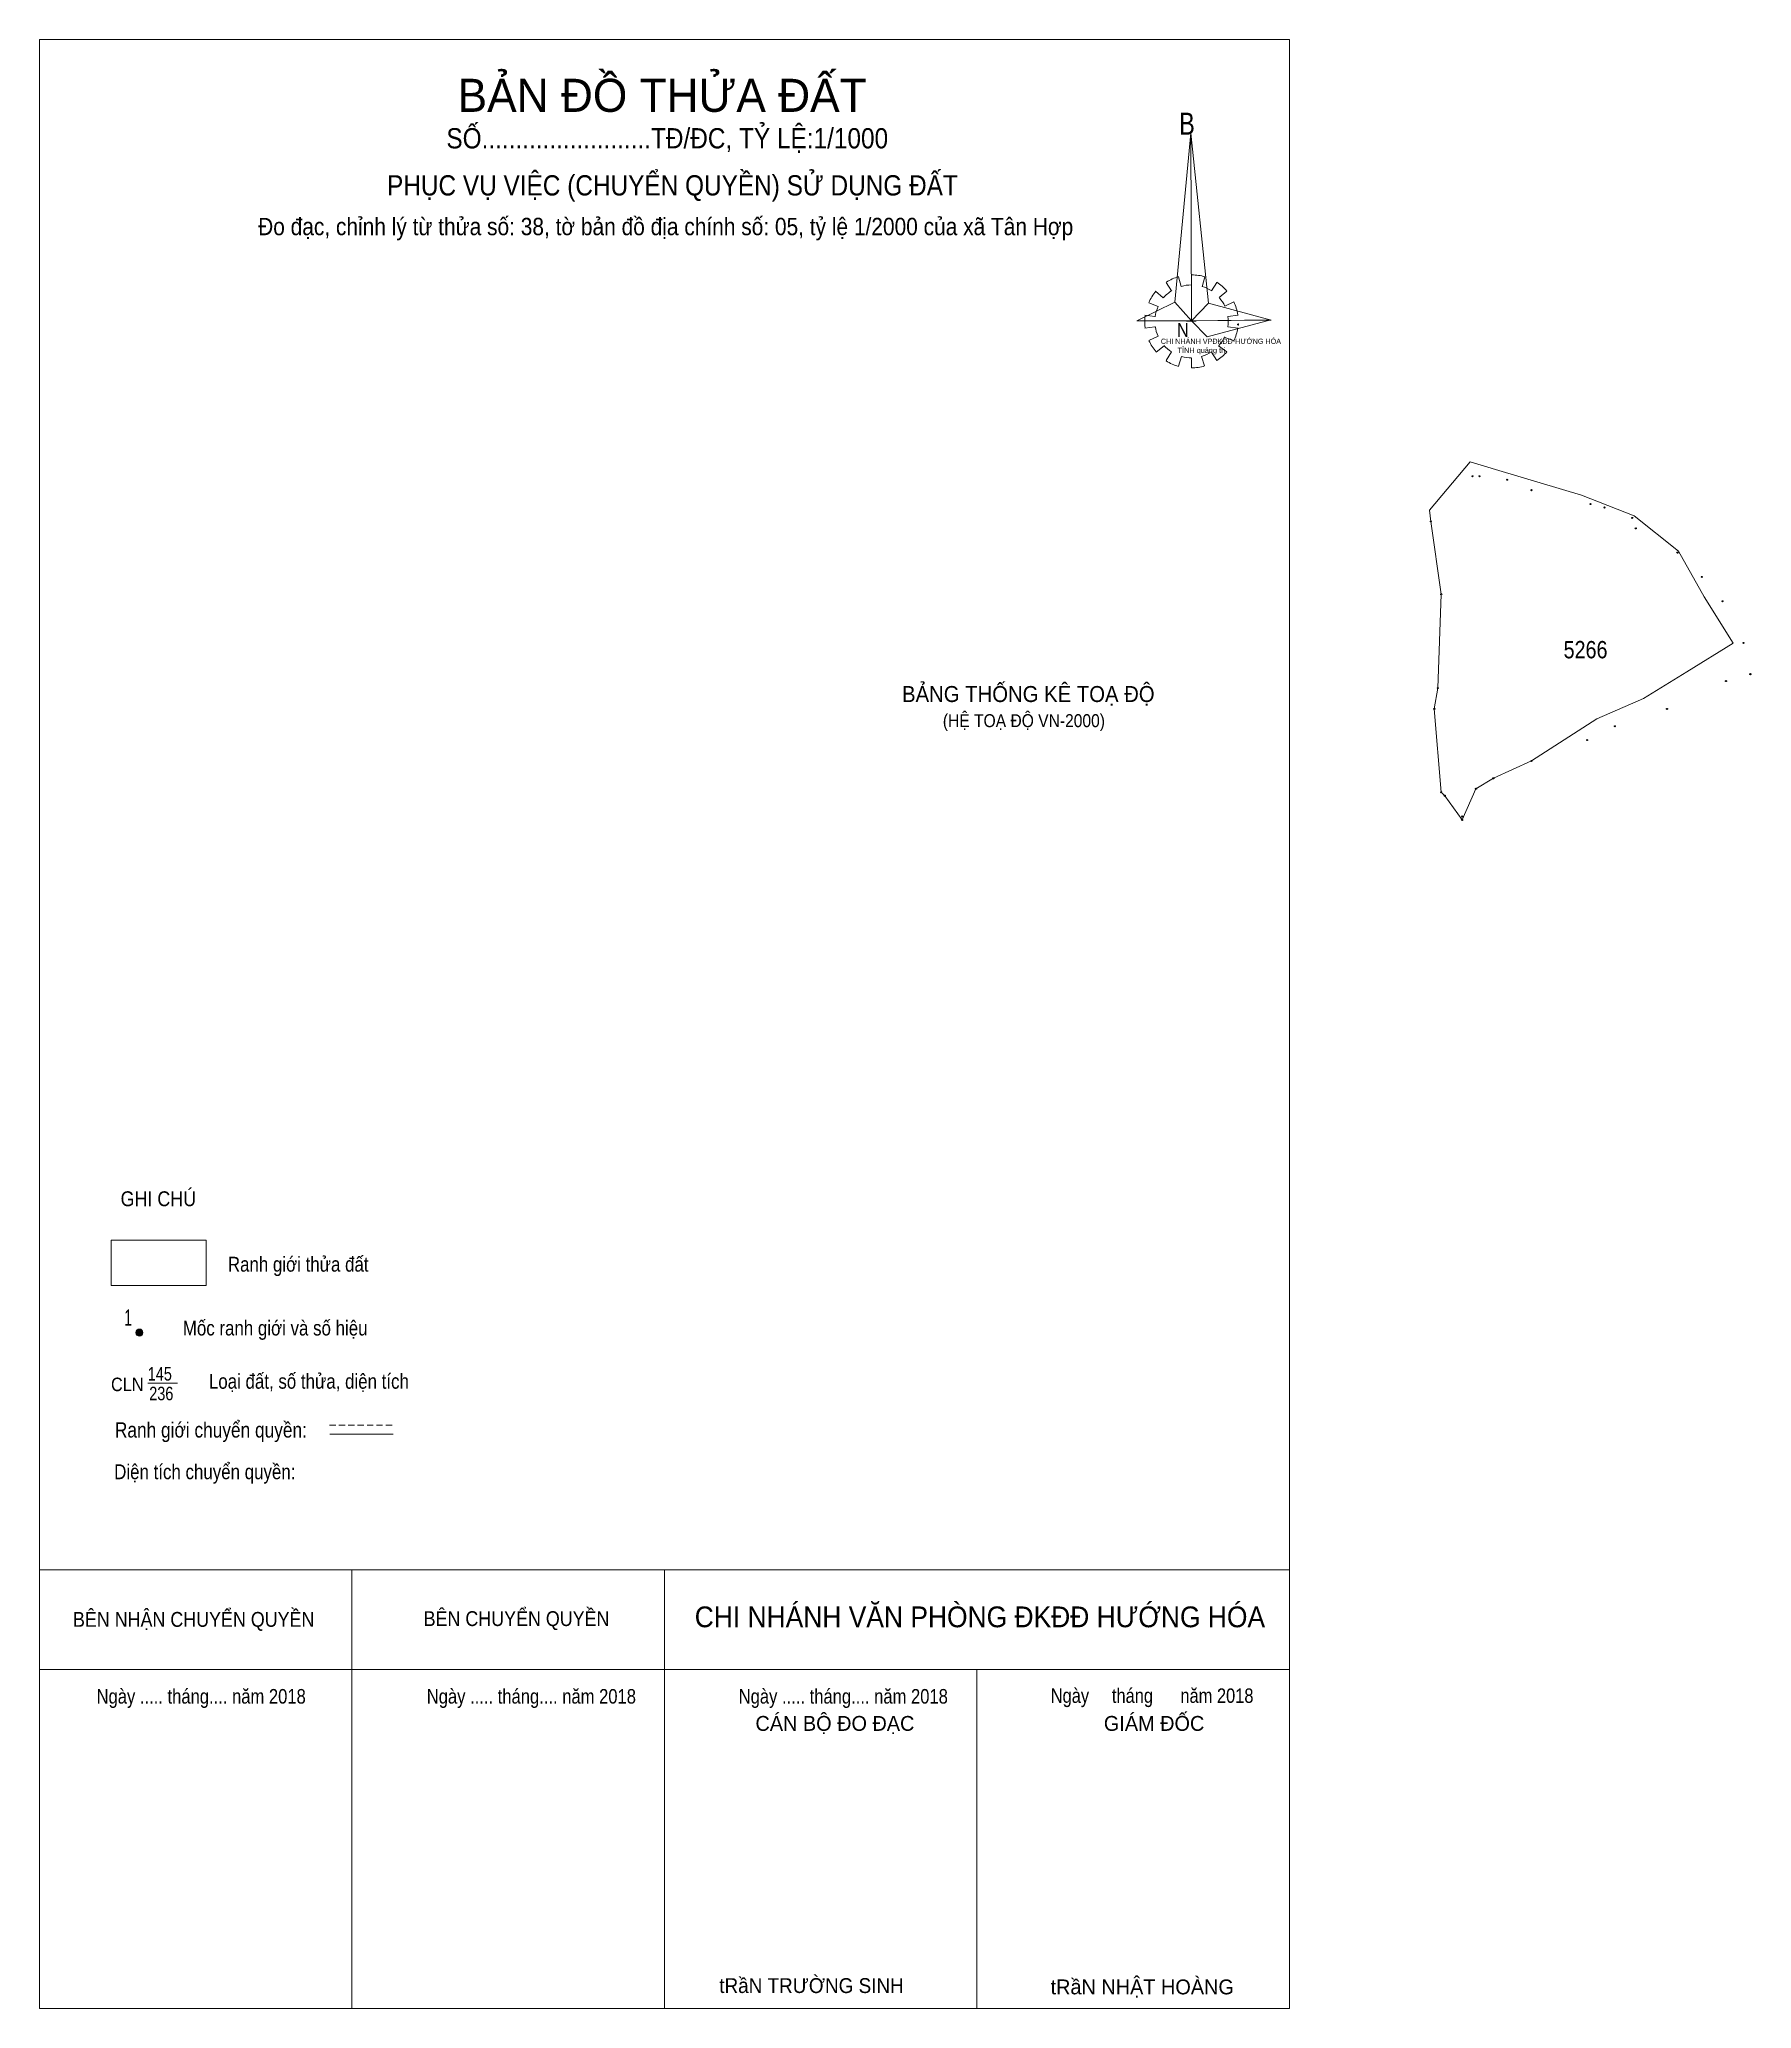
# Model space of a CAD drawing. Header units: metres. Extents: x 548547 to 549040, y 1820621 to 1821188.
import ezdxf
from ezdxf.enums import TextEntityAlignment as Align

# ---------------------------------------------------------------- set-up
doc = ezdxf.new("R2010")
doc.units = ezdxf.units.M
doc.header["$LTSCALE"] = 0.6
doc.header["$PDMODE"] = 32
doc.header["$PDSIZE"] = 0.3
doc.linetypes.add('MEDIUM_DASHED', pattern=[4.5, 3, -1.5])
for name, color, linetype, lineweight in [('1', 7, 'Continuous', 13), ('10', 7, 'Continuous', 13), ('12', 7, 'Continuous', 13), ('5', 7, 'Continuous', 13)]:
    doc.layers.add(name, color=color, linetype=linetype, lineweight=lineweight)
doc.layers.add('7', color=7, linetype='Continuous')

msp = doc.modelspace()

# ---------------------------------------------------------------- hatches: boundary and pattern name
at = {"layer": '1'}
h = msp.add_hatch(color=256, dxfattribs=at)
edge = h.paths.add_edge_path()
edge.add_ellipse((548576.1158, 1820815.3364), major_axis=(0, 1.0389), ratio=0.95813483, start_angle=0, end_angle=360)

# ---------------------------------------------------------------- linework, layer by layer
for p, q in [((548875.36, 1821119.47), (548876.06, 1821116.65)), ((548879.03, 1821117.1), (548879.12, 1821120.02)), ((548882.87, 1821119.47), (548882.17, 1821116.55)), ((548868.73, 1821115.28), (548870.91, 1821113.37)), ((548873.36, 1821115.46), (548871.79, 1821117.83)), ((548884.79, 1821115.46), (548886.36, 1821117.83)), ((548889.24, 1821115.28), (548887.06, 1821113.46)), ((548865.68, 1821108.45), (548868.56, 1821107.99)), ((548869.43, 1821110.91), (548866.81, 1821112)), ((548888.63, 1821111), (548891.24, 1821112.27)), ((548892.47, 1821108.45), (548889.5, 1821107.99)), ((548868.56, 1821105.08), (548865.68, 1821104.62)), ((548866.81, 1821101.07), (548869.43, 1821102.35)), ((548877.63, 1821106.72), (548880.42, 1821106.72)), ((548891.33, 1821100.98), (548888.45, 1821102.07)), ((548889.5, 1821105.08), (548892.47, 1821104.62)), ((548871.17, 1821099.61), (548868.91, 1821097.79)), ((548871.79, 1821095.33), (548873.27, 1821097.88)), ((548876.24, 1821096.52), (548875.36, 1821093.69)), ((548879.03, 1821093.24), (548879.03, 1821096.06)), ((548881.91, 1821096.52), (548882.78, 1821093.79)), ((548886.36, 1821095.33), (548884.79, 1821097.79)), ((548886.88, 1821099.61), (548889.24, 1821097.88)), ((548578.5, 1820800.79), (548587.1, 1820800.79)), ((548630.96, 1820786.13), (548649.16, 1820786.13)), ((548547.32, 1820747), (548907.32, 1820747)), ((548637.32, 1820747), (548637.32, 1820620.65)), ((548727.32, 1820747), (548727.32, 1820620.65)), ((548547.32, 1820718.35), (548907.32, 1820718.35)), ((548817.24, 1820718.35), (548817.24, 1820620.65))]:
    msp.add_line(p, q, dxfattribs=at)
at = {"layer": '1', "linetype": 'MEDIUM_DASHED'}
msp.add_line((548630.85, 1820788.64), (548649.05, 1820788.64), dxfattribs=at)
at = {"layer": '1'}
for points in [[(548547.32, 1820620.65), (548547.32, 1821187.84), (548907.32, 1821187.84), (548907.32, 1820620.65)], [(548547.32, 1820620.65), (548547.32, 1821187.84), (548907.32, 1821187.84), (548907.32, 1820620.65)], [(548878.85, 1821160.82), (548879.03, 1821106.81), (548874.32, 1821112.18)], [(548878.85, 1821160.82), (548879.03, 1821106.81), (548884, 1821111.82)], [(548863.32, 1821106.81), (548874.32, 1821112.18), (548879.03, 1821106.81)], [(548902.06, 1821106.99), (548879.03, 1821106.81), (548884, 1821111.82)], [(548901.89, 1821107.08), (548883.57, 1821102.16), (548879.03, 1821106.81)], [(548959.36, 1821066.13), (548967.62, 1821063.66), (548991.36, 1821056.57), (549006.52, 1821050.57), (549019.31, 1821040.47), (549026.68, 1821027.26), (549035.02, 1821013.9), (549021.69, 1821005.71), (549009.2, 1820998.03), (548995.77, 1820992.13), (548977, 1820980), (548966, 1820975), (548961, 1820972), (548957, 1820963), (548952, 1820970), (548951, 1820971), (548949, 1820995), (548950, 1821001), (548951, 1821028), (548948, 1821049), (548947.61, 1821052.27)], [(548567.96, 1820841.94), (548595.32, 1820841.94), (548595.32, 1820828.88), (548567.96, 1820828.88)]]:
    msp.add_lwpolyline(points, close=True, dxfattribs=at)
for centre, major_axis, start_param, end_param in [((548879.0721, 1821106.6215), (13.4597, 0), 1.84955988, 2.13900916), ((548879.0721, 1821106.6215), (13.4597, 0), 1.27924208, 1.56332225), ((548879.0721, 1821106.6215), (13.4597, 0), 2.43958176, 2.72400246), ((548879.0721, 1821106.6215), (10.5488, 0), 2.13373541, 2.44496261), ((548879.0721, 1821106.6215), (10.5488, 0), 1.56985589, 1.85611068), ((548879.0721, 1821106.6215), (10.5488, 0), 1.00270906, 1.2755622), ((548879.0721, 1821106.6215), (13.4597, 0), 0.71056237, 0.99687234), ((548879.0721, 1821106.6215), (10.5488, 0), 0.42678376, 0.70646463), ((548879.0721, 1821106.6215), (13.4597, 0), 3.00667928, 3.29139349), ((548879.0721, 1821106.6215), (10.5488, 0), 2.72368549, 3.01515824), ((548879.0721, 1821106.6215), (10.5488, 0), 6.13558388, 6.41618463), ((548879.0721, 1821106.6215), (13.4597, 0), 0.1390515, 0.43393316), ((548879.0721, 1821106.6215), (10.5488, 0), 3.28229955, 3.56105054), ((548879.0721, 1821106.6215), (10.5488, 0), 5.56137327, 5.83951437), ((548879.0721, 1821106.6215), (13.4597, 0), 5.85230288, 6.13839648), ((548879.0721, 1821106.6215), (13.4597, 0), 3.56988637, 3.85691866), ((548879.0721, 1821106.6215), (10.5488, 0), 3.86077574, 4.13258255), ((548879.0721, 1821106.6215), (10.5488, 0), 4.43854677, 4.71314001), ((548879.0721, 1821106.6215), (10.5488, 0), 4.99087134, 5.28933161), ((548879.0721, 1821106.6215), (13.4597, 0), 5.28561416, 5.56798705), ((548878.9952, 1821106.5415), (13.4597, 0), 4.1470906, 4.43659307), ((548879.0721, 1821106.6215), (13.4597, 0), 4.71301008, 4.99761054)]:
    msp.add_ellipse(centre, major_axis=major_axis, ratio=0.995001, start_param=start_param, end_param=end_param, dxfattribs=at)
msp.add_ellipse((548576.1158, 1820815.3364), major_axis=(0, 1.0389), ratio=0.958135, dxfattribs=at)
msp.add_point((548892.47, 1821105.72), dxfattribs=at)
at = {"layer": '10'}
for points in [[(549019.31, 1821040.47), (549006.52, 1821050.57), (548991.36, 1821056.57), (548967.62, 1821063.66), (548959.36, 1821066.13), (548947.61, 1821052.27), (548948, 1821049)], [(548948, 1821049), (548951, 1821028), (548950, 1821001), (548949, 1820995), (548951, 1820971), (548952, 1820970), (548957, 1820963), (548961, 1820972), (548966, 1820975), (548977, 1820980), (548995.77, 1820992.13), (549009.2, 1820998.03), (549021.69, 1821005.71), (549035.02, 1821013.9)]]:
    msp.add_lwpolyline(points, dxfattribs=at)
at = {"layer": '12'}
for q in [(549019.32, 1821040.46), (549035.02, 1821013.9)]:
    msp.add_line((549026.68, 1821027.26), q, dxfattribs=at)
at = {"layer": '5'}
msp.add_lwpolyline([(548547.31, 1821187.83), (548907.31, 1821187.83), (548907.31, 1820620.63), (548547.31, 1820620.63)], close=True, dxfattribs=at)
at = {"layer": '7'}
for p in [(548960, 1821062), (548962, 1821062), (548970, 1821061), (548977, 1821058), (548994, 1821054), (548998, 1821053), (548948, 1821049), (549006, 1821050), (549007, 1821047), (549019, 1821040), (548951, 1821028), (549026, 1821033), (549032, 1821026), (549038, 1821014), (549040, 1821005), (548950, 1821001), (549033, 1821003), (548949, 1820995), (549016, 1820995), (549001, 1820990), (548993, 1820986), (548977, 1820980), (548951, 1820971), (548961, 1820972), (548966, 1820975), (548952, 1820970), (548957, 1820964), (548957, 1820963)]:
    msp.add_point(p, dxfattribs=at)

# ---------------------------------------------------------------- texts
at = {"layer": '1'}
msp.add_text('BẢN ĐỒ THỬA ĐẤT', height=9.53, dxfattribs=at).set_placement((548726.64, 1821166.96), align=Align.CENTER)
for s, height, width, p in [('SỐ.........................TĐ/ĐC, TỶ LỆ:1/1000', 5.834, 0.9, (548728.11, 1821156.44)), ('PHỤC VỤ VIỆC (CHUYỂN QUYỀN) SỬ DỤNG ĐẤT', 5.834, 0.9, (548729.6, 1821142.88)), ('5266', 5, 0.85, (548992.545, 1821009.56)), ('BẢNG THỐNG KÊ TOẠ ĐỘ ', 4.6, 0.95, (548832.9, 1820996.98)), ('(HỆ TOẠ ĐỘ VN-2000)', 3.734, 0.9, (548830.81, 1820989.74)), ('GHI CHÚ', 4.278, 0.9, (548581.56, 1820851.76)), ('Ranh giới thửa đất', 4.278, 0.85, (548621.84, 1820832.9)), ('1', 4.667, 0.65, (548572.87, 1820817.34)), ('Mốc ranh giới và số hiệu', 4.278, 0.85, (548615.21, 1820814.52)), ('Loại đất, số thửa, diện tích', 4.278, 0.85, (548624.92, 1820799.18)), ('Ranh giới chuyển quyền:', 4.38, 0.85, (548596.7, 1820785.12)), ('Diện tích chuyển quyền:', 4.28, 0.85, (548594.94, 1820773.12))]:
    msp.add_text(s, height=height, dxfattribs=dict(at, width=width)).set_placement(p, align=Align.CENTER)
for s, height, width, p in [('B', 6.339, 0.8, (548875.5, 1821160.4)), ('CHI NHÁNH VPĐKĐĐ-HƯỚNG HÓA', 1.5, 0.95, (548870.24, 1821100.14)), ('N', 3.961, 0.9, (548874.86, 1821102.14)), ('TỈNH quảng trị', 1.5, 1.05, (548875.06, 1821097.54)), ('145', 3.89, 0.8, (548578.52, 1820801.54)), ('236', 3.89, 0.8, (548578.94, 1820795.86))]:
    msp.add_text(s, height=height, dxfattribs=dict(at, width=width)).set_placement(p)
for s, height, width, p in [('CLN', 3.89, 0.9, (548577.3, 1820798.48)), ('BÊN NHẬN CHUYỂN QUYỀN', 4.278, 0.9, (548626.5, 1820730.6)), ('BÊN CHUYỂN QUYỀN', 4.278, 0.9, (548711.46, 1820730.82)), ('CHI NHÁNH VĂN PHÒNG ĐKĐĐ HƯỚNG HÓA', 5.985, 0.95, (548900.26, 1820730.48)), ('Ngày ..... tháng.... năm 2018', 4.2, 0.85, (548624.02, 1820708.48)), ('Ngày ..... tháng.... năm 2018', 4.2, 0.85, (548719.1, 1820708.48)), ('Ngày ..... tháng.... năm 2018', 4.2, 0.85, (548808.92, 1820708.48)), ('Ngày     tháng      năm 2018', 4.162, 0.85, (548896.92, 1820708.7)), ('tRầN TRƯỜNG SINH', 4.28, 0.95, (548796.2, 1820625.12))]:
    msp.add_text(s, height=height, dxfattribs=dict(at, width=width)).set_placement(p, align=Align.RIGHT)
for s, height, p in [('CÁN BỘ ĐO ĐẠC', 4.278, (548799.28, 1820700.64)), ('GIÁM ĐỐC', 4.278, (548882.76, 1820700.64)), ('tRầN NHẬT HOÀNG', 4.28, (548891.28, 1820624.74))]:
    msp.add_text(s, height=height, dxfattribs=at).set_placement(p, align=Align.RIGHT)
at = {"layer": '12', "width": 1.25}
for s, p in [('2795', (548960, 1821062)), ('2794', (548962, 1821062)), ('2793', (548970, 1821061)), ('2792', (548977, 1821058)), ('2791', (548994, 1821054)), ('2789', (548998, 1821053)), ('2766', (548948, 1821049)), ('2767', (548948, 1821049)), ('2788', (549006, 1821050)), ('2790', (549007, 1821047)), ('2787', (549019, 1821040)), ('2768', (548951, 1821028)), ('2786', (549026, 1821033)), ('2785', (549032, 1821026)), ('2784', (549038, 1821014)), ('2783', (549040, 1821005)), ('2769', (548950, 1821001)), ('2782', (549033, 1821003)), ('2770', (548949, 1820995)), ('2781', (549016, 1820995)), ('2780', (549001, 1820990)), ('2779', (548993, 1820986)), ('2778', (548977, 1820980)), ('2771', (548951, 1820971)), ('2775', (548961, 1820972)), ('2777', (548966, 1820975)), ('2776', (548952, 1820970)), ('2774', (548957, 1820964)), ('2772', (548957, 1820963)), ('2773', (548957, 1820963))]:
    msp.add_text(s, height=0.09996, dxfattribs=at).set_placement(p)
at = {"layer": '7', "width": 0.9}
msp.add_text('Đo đạc, chỉnh lý từ thửa số: 38, tờ bản đồ địa chính số: 05, tỷ lệ 1/2000 của xã Tân Hợp', height=5, dxfattribs=at).set_placement((548727.66, 1821131.44), align=Align.CENTER)

doc.saveas('drawing.dxf')
